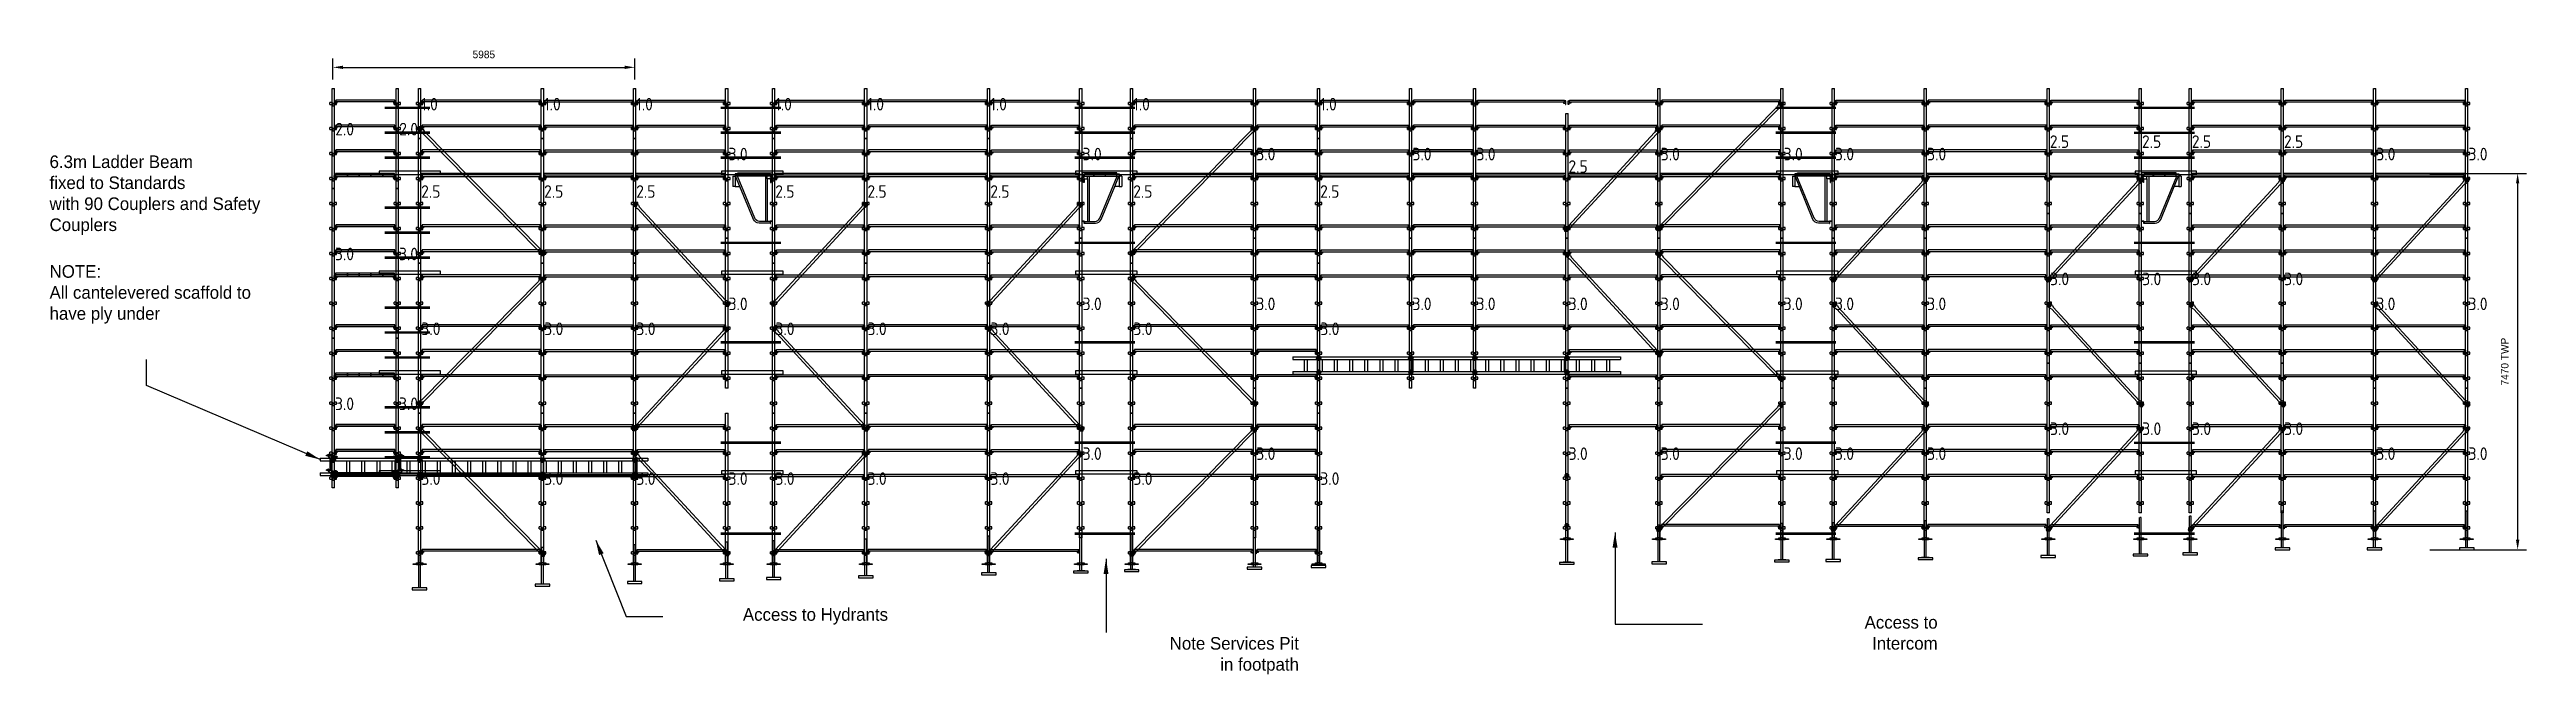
# Model space of a CAD drawing. Header units: millimetres. Extents: x 4425 to 53563, y -49808 to 18666.
# Drawn here: x 4425 to 53563, y -49808 to -37408 of the extents above.
import ezdxf
from ezdxf.enums import TextEntityAlignment as Align

# ---------------------------------------------------------------- set-up
doc = ezdxf.new("R2010")
doc.units = ezdxf.units.MM
doc.linetypes.add('KwikScaf_DASHED', pattern=[3.75, 2.5, -1.25])
doc.layers.add('KwikScaf Sections', color=7, linetype='Continuous')
doc.styles.add('KwikScaf ISO', font='isocp.shx')
doc.dimstyles.new('Scale 100 ISO-30', dxfattribs={"dimscale": 100, "dimtxt": 2.96, "dimasz": 3, "dimexe": 1.75, "dimexo": 1.8, "dimgap": 1.8, "dimtad": 1, "dimdec": 0, "dimdsep": 46, "dimtxsty": 'Standard', "dimcen": 0, "dimaunit": 1, "dimazin": 0, "dimtfac": 1, "dimtdec": 0, "dimtmove": 1, "dimatfit": 3, "dimfxl": 1, "dimtolj": 1, "dimtzin": 0, "dimarcsym": 0})

msp = doc.modelspace()

# ---------------------------------------------------------------- texts
at = {"char_height": 250, "width": 4552.193}
for s, insert, attachment_point in [('6.3m Ladder Beam\\Pfixed to Standards\\Pwith 90 Couplers and Safety Couplers', (4425.3, -39509.3), 1), ('NOTE:\\PAll cantelevered scaffold to have ply under', (4425.3, -41686.4), 1), ('Access to Hydrants', (21059.5, -48492.1), 3), ('Note Services Pit\\Pin footpath', (29210.9, -49065.4), 3), ('Access to\\PIntercom', (41881.9, -48647.8), 3)]:
    msp.add_mtext(s, dxfattribs=dict(at, insert=insert, attachment_point=attachment_point))

# ---------------------------------------------------------------- blocks, each defined once
blk = doc.blocks.new('2.4m Ledger')
at = {"color": 3, "extrusion": (0, 1, -1.83691e-16)}
for p, q in [((0, -75), (0, 0)), ((0, 0), (20, 0)), ((20, 0), (17, -25)), ((2365, 13), (25, 13)), ((25, 13), (25, -20)), ((2365, -20), (2365, 13)), ((2370, 0), (2373, -25)), ((2390, 0), (2370, 0)), ((2390, -75), (2390, 0)), ((10, -75), (0, -75)), ((13, -50), (10, -75)), ((50, -50), (13, -50)), ((17, -25), (25, -25)), ((25, -20), (25, -25)), ((2365, -25), (25, -25)), ((50, -25), (50, -50)), ((2340, -25), (2340, -50)), ((2340, -50), (2377, -50)), ((2365, -25), (2365, -20)), ((2373, -25), (2365, -25)), ((2377, -50), (2380, -75)), ((2380, -75), (2390, -75))]:
    blk.add_line(p, q, dxfattribs=at)
blk = doc.blocks.new('Soleboard')
at = {"color": 200}
blk.add_lwpolyline([(63654, 7790), (63944, 7790), (63944, 7828), (63654, 7828)], close=True, dxfattribs=at)
blk = doc.blocks.new('Knuckle')
at = {"color": 190}
for points in [[(-127.5, 20), (-38.25, 20), (-38.25, 5), (-127.5, 5)], [(38.25, 20), (127.5, 20), (127.5, 5), (38.25, 5)]]:
    blk.add_lwpolyline(points, close=True, dxfattribs=at)
for points in [[(-63.75, 20), (-63.75, 40), (63.75, 40), (63.75, 20)], [(63.75, 5), (63.75, 0), (-63.75, 0), (-63.75, 5)]]:
    blk.add_lwpolyline(points, dxfattribs=at)
blk = doc.blocks.new('*U44')
at = {"color": 190, "linetype": 'KwikScaf_DASHED', "ltscale": 0.7, "extrusion": (2.44923e-16, 1, 2.30446e-16)}
for p, q in [((0, 766), (-18, 766)), ((18, 766), (0, 766))]:
    blk.add_line(p, q, dxfattribs=at)
at = {"color": 190, "ltscale": 0.7, "extrusion": (2.44923e-16, 1, 2.30446e-16)}
for p, q in [((-18, 46), (-18, 766)), ((18, 46), (18, 766))]:
    blk.add_line(p, q, dxfattribs=at)
at = {"color": 190}
blk.add_lwpolyline([(-76, 46), (76, 46), (76, 38), (-76, 38)], close=True, dxfattribs=at)
for name, p in [('Knuckle', (0, 494)), ('Soleboard', (-63799, -7790))]:
    blk.add_blockref(name, p)
blk = doc.blocks.new('3.0m Standard')
at = {"color": 180, "extrusion": (-1, 6.12323e-17, 0)}
for p, q in [((0, 2972), (48, 2972)), ((0, 2692), (0, 2972)), ((48, 2692), (48, 2972)), ((-36, 2692), (-40, 2692)), ((-40, 2652), (-40, 2692)), ((-40, 2652), (-36, 2652)), ((2, 2692), (-36, 2692)), ((-36, 2652), (2, 2652)), ((0, 2197), (0, 2652)), ((2, 2652), (2, 2692)), ((6, 2692), (2, 2692)), ((2, 2652), (6, 2652)), ((6, 2692), (6, 2652)), ((18, 2667), (8, 2667)), ((8, 2627), (8, 2667)), ((8, 2627), (18, 2627)), ((30, 2667), (18, 2667)), ((18, 2627), (30, 2627)), ((40, 2667), (30, 2667)), ((30, 2627), (40, 2627)), ((40, 2627), (40, 2667)), ((42, 2652), (42, 2692)), ((46, 2692), (42, 2692)), ((42, 2652), (46, 2652)), ((84, 2692), (46, 2692)), ((46, 2652), (46, 2692)), ((46, 2652), (84, 2652)), ((48, 2197), (48, 2652)), ((88, 2692), (84, 2692)), ((84, 2652), (88, 2652)), ((88, 2652), (88, 2692)), ((-36, 2197), (-40, 2197)), ((-40, 2157), (-40, 2197)), ((-40, 2157), (-36, 2157)), ((2, 2197), (-36, 2197)), ((-36, 2157), (2, 2157)), ((0, 1702), (0, 2157)), ((2, 2157), (2, 2197)), ((6, 2197), (2, 2197)), ((2, 2157), (6, 2157)), ((6, 2197), (6, 2157)), ((8, 2132), (8, 2172)), ((18, 2172), (8, 2172)), ((8, 2132), (18, 2132)), ((30, 2172), (18, 2172)), ((18, 2132), (30, 2132)), ((40, 2172), (30, 2172)), ((30, 2132), (40, 2132)), ((40, 2132), (40, 2172)), ((42, 2157), (42, 2197)), ((46, 2197), (42, 2197)), ((42, 2157), (46, 2157)), ((84, 2197), (46, 2197)), ((46, 2157), (46, 2197)), ((46, 2157), (84, 2157)), ((48, 1702), (48, 2157)), ((88, 2197), (84, 2197)), ((84, 2157), (88, 2157)), ((88, 2157), (88, 2197)), ((-36, 1702), (-40, 1702)), ((-40, 1662), (-40, 1702)), ((-40, 1662), (-36, 1662)), ((2, 1702), (-36, 1702)), ((-36, 1662), (2, 1662)), ((0, 1207), (0, 1662)), ((2, 1662), (2, 1702)), ((6, 1702), (2, 1702)), ((2, 1662), (6, 1662)), ((6, 1702), (6, 1662)), ((8, 1637), (8, 1677)), ((18, 1677), (8, 1677)), ((8, 1637), (18, 1637)), ((30, 1677), (18, 1677)), ((18, 1637), (30, 1637)), ((40, 1677), (30, 1677)), ((30, 1637), (40, 1637)), ((40, 1637), (40, 1677)), ((42, 1662), (42, 1702)), ((46, 1702), (42, 1702)), ((42, 1662), (46, 1662)), ((84, 1702), (46, 1702)), ((46, 1662), (46, 1702)), ((46, 1662), (84, 1662)), ((48, 1207), (48, 1662)), ((88, 1702), (84, 1702)), ((84, 1662), (88, 1662)), ((88, 1662), (88, 1702)), ((-36, 1207), (-40, 1207)), ((-40, 1167), (-40, 1207)), ((-40, 1167), (-36, 1167)), ((2, 1207), (-36, 1207)), ((-36, 1167), (2, 1167)), ((0, 712), (0, 1167)), ((2, 1167), (2, 1207)), ((6, 1207), (2, 1207)), ((2, 1167), (6, 1167)), ((6, 1207), (6, 1167)), ((8, 1142), (8, 1182)), ((18, 1182), (8, 1182)), ((8, 1142), (18, 1142)), ((30, 1182), (18, 1182)), ((18, 1142), (30, 1142)), ((40, 1182), (30, 1182)), ((30, 1142), (40, 1142)), ((40, 1142), (40, 1182)), ((42, 1167), (42, 1207)), ((46, 1207), (42, 1207)), ((42, 1167), (46, 1167)), ((84, 1207), (46, 1207)), ((46, 1167), (46, 1207)), ((46, 1167), (84, 1167)), ((48, 712), (48, 1167)), ((88, 1207), (84, 1207)), ((84, 1167), (88, 1167)), ((88, 1167), (88, 1207)), ((-36, 712), (-40, 712)), ((-40, 672), (-40, 712)), ((-40, 672), (-36, 672)), ((2, 712), (-36, 712)), ((-36, 672), (2, 672)), ((0, 217), (0, 672)), ((2, 672), (2, 712)), ((6, 712), (2, 712)), ((2, 672), (6, 672)), ((6, 712), (6, 672)), ((18, 687), (8, 687)), ((8, 647), (8, 687)), ((8, 647), (18, 647)), ((30, 687), (18, 687)), ((18, 647), (30, 647)), ((40, 687), (30, 687)), ((30, 647), (40, 647)), ((40, 647), (40, 687)), ((42, 672), (42, 712)), ((46, 712), (42, 712)), ((42, 672), (46, 672)), ((84, 712), (46, 712)), ((46, 672), (46, 712)), ((46, 672), (84, 672)), ((48, 217), (48, 672)), ((88, 712), (84, 712)), ((84, 672), (88, 672)), ((88, 672), (88, 712)), ((-36, 217), (-40, 217)), ((-40, 177), (-40, 217)), ((-40, 177), (-36, 177)), ((2, 217), (-36, 217)), ((-36, 177), (2, 177)), ((0, 0), (0, 177)), ((48, 0), (0, 0)), ((2, 177), (2, 217)), ((6, 217), (2, 217)), ((2, 177), (6, 177)), ((6, 217), (6, 177)), ((8, 152), (8, 192)), ((18, 192), (8, 192)), ((8, 152), (18, 152)), ((30, 192), (18, 192)), ((18, 152), (30, 152)), ((40, 192), (30, 192)), ((30, 152), (40, 152)), ((40, 152), (40, 192)), ((42, 177), (42, 217)), ((46, 217), (42, 217)), ((42, 177), (46, 177)), ((84, 217), (46, 217)), ((46, 177), (46, 217)), ((46, 177), (84, 177)), ((48, 0), (48, 177)), ((88, 217), (84, 217)), ((84, 177), (88, 177)), ((88, 177), (88, 217))]:
    blk.add_line(p, q, dxfattribs=at)
blk = doc.blocks.new('3.0m Standard with Text')
blk.add_blockref('3.0m Standard', (0, 0))
at = {"color": 7, "style": 'KwikScaf ISO'}
blk.add_text('  3.0  ', height=250, dxfattribs=at).set_placement((723, 1671), align=Align.MIDDLE_RIGHT)
blk = doc.blocks.new('*U43')
at = {"color": 190, "linetype": 'KwikScaf_DASHED', "ltscale": 0.7, "extrusion": (2.44923e-16, 1, 2.30446e-16)}
for p, q in [((0, 766), (-18, 766)), ((18, 766), (0, 766))]:
    blk.add_line(p, q, dxfattribs=at)
at = {"color": 190, "ltscale": 0.7, "extrusion": (2.44923e-16, 1, 2.30446e-16)}
for p, q in [((-18, 46), (-18, 766)), ((18, 46), (18, 766))]:
    blk.add_line(p, q, dxfattribs=at)
at = {"color": 190}
blk.add_lwpolyline([(-76, 46), (76, 46), (76, 38), (-76, 38)], close=True, dxfattribs=at)
for name, p in [('Soleboard', (-63799, -7790)), ('Knuckle', (0, 422))]:
    blk.add_blockref(name, p)
blk = doc.blocks.new('*U42')
at = {"color": 190, "linetype": 'KwikScaf_DASHED', "ltscale": 0.7, "extrusion": (2.44923e-16, 1, 2.30446e-16)}
for p, q in [((0, 766), (-18, 766)), ((18, 766), (0, 766))]:
    blk.add_line(p, q, dxfattribs=at)
at = {"color": 190, "ltscale": 0.7, "extrusion": (2.44923e-16, 1, 2.30446e-16)}
for p, q in [((-18, 46), (-18, 766)), ((18, 46), (18, 766))]:
    blk.add_line(p, q, dxfattribs=at)
at = {"color": 190}
blk.add_lwpolyline([(-76, 46), (76, 46), (76, 38), (-76, 38)], close=True, dxfattribs=at)
for name, p in [('Soleboard', (-63799, -7790)), ('Knuckle', (0, 370))]:
    blk.add_blockref(name, p)
blk = doc.blocks.new('1.8m Ledger')
at = {"color": 3, "extrusion": (0, 1, -1.83691e-16)}
for p, q in [((0, -75), (0, 0)), ((0, 0), (20, 0)), ((20, 0), (17, -25)), ((25, 13), (1755, 13)), ((25, -20), (25, 13)), ((1755, -20), (1755, 13)), ((1760, 0), (1763, -25)), ((1780, 0), (1760, 0)), ((1780, -75), (1780, 0)), ((10, -75), (0, -75)), ((13, -50), (10, -75)), ((50, -50), (13, -50)), ((17, -25), (25, -25)), ((25, -25), (25, -20)), ((25, -25), (1755, -25)), ((50, -25), (50, -50)), ((1730, -25), (1730, -50)), ((1730, -50), (1767, -50)), ((1755, -25), (1755, -20)), ((1763, -25), (1755, -25)), ((1767, -50), (1770, -75)), ((1770, -75), (1780, -75))]:
    blk.add_line(p, q, dxfattribs=at)
blk = doc.blocks.new('*U41')
at = {"color": 190, "linetype": 'KwikScaf_DASHED', "ltscale": 0.7, "extrusion": (2.44923e-16, 1, 2.30446e-16)}
for p, q in [((0, 766), (-18, 766)), ((18, 766), (0, 766))]:
    blk.add_line(p, q, dxfattribs=at)
at = {"color": 190, "ltscale": 0.7, "extrusion": (2.44923e-16, 1, 2.30446e-16)}
for p, q in [((-18, 46), (-18, 766)), ((18, 46), (18, 766))]:
    blk.add_line(p, q, dxfattribs=at)
at = {"color": 190}
blk.add_lwpolyline([(-76, 46), (76, 46), (76, 38), (-76, 38)], close=True, dxfattribs=at)
for name, p in [('Soleboard', (-63799, -7790)), ('Knuckle', (0, 315))]:
    blk.add_blockref(name, p)
blk = doc.blocks.new('*U40')
at = {"color": 190, "linetype": 'KwikScaf_DASHED', "ltscale": 0.7, "extrusion": (2.44923e-16, 1, 2.30446e-16)}
for p, q in [((0, 766), (-18, 766)), ((18, 766), (0, 766))]:
    blk.add_line(p, q, dxfattribs=at)
at = {"color": 190, "ltscale": 0.7, "extrusion": (2.44923e-16, 1, 2.30446e-16)}
for p, q in [((-18, 46), (-18, 766)), ((18, 46), (18, 766))]:
    blk.add_line(p, q, dxfattribs=at)
at = {"color": 190}
blk.add_lwpolyline([(-76, 46), (76, 46), (76, 38), (-76, 38)], close=True, dxfattribs=at)
for name, p in [('Soleboard', (-63799, -7790)), ('Knuckle', (0, 292))]:
    blk.add_blockref(name, p)
blk = doc.blocks.new('*U39')
at = {"color": 190, "linetype": 'KwikScaf_DASHED', "ltscale": 0.7, "extrusion": (2.44923e-16, 1, 2.30446e-16)}
for p, q in [((0, 766), (-18, 766)), ((18, 766), (0, 766))]:
    blk.add_line(p, q, dxfattribs=at)
at = {"color": 190, "ltscale": 0.7, "extrusion": (2.44923e-16, 1, 2.30446e-16)}
for p, q in [((-18, 46), (-18, 766)), ((18, 46), (18, 766))]:
    blk.add_line(p, q, dxfattribs=at)
at = {"color": 190}
blk.add_lwpolyline([(-76, 46), (76, 46), (76, 38), (-76, 38)], close=True, dxfattribs=at)
for name, p in [('Soleboard', (-63799, -7790)), ('Knuckle', (0, 255))]:
    blk.add_blockref(name, p)
blk = doc.blocks.new('*U25')
at = {"color": 190, "linetype": 'KwikScaf_DASHED', "ltscale": 0.7, "extrusion": (2.44923e-16, 1, 2.30446e-16)}
for p, q in [((0, 766), (-18, 766)), ((18, 766), (0, 766))]:
    blk.add_line(p, q, dxfattribs=at)
at = {"color": 190, "ltscale": 0.7, "extrusion": (2.44923e-16, 1, 2.30446e-16)}
for p, q in [((-18, 46), (-18, 766)), ((18, 46), (18, 766))]:
    blk.add_line(p, q, dxfattribs=at)
at = {"color": 190}
blk.add_lwpolyline([(-76, 46), (76, 46), (76, 38), (-76, 38)], close=True, dxfattribs=at)
for name, p in [('Soleboard', (-63799, -7790)), ('Knuckle', (0, 198))]:
    blk.add_blockref(name, p)
blk = doc.blocks.new('*U38')
at = {"color": 190, "linetype": 'KwikScaf_DASHED', "ltscale": 0.7, "extrusion": (2.44923e-16, 1, 2.30446e-16)}
for p, q in [((0, 766), (-18, 766)), ((18, 766), (0, 766))]:
    blk.add_line(p, q, dxfattribs=at)
at = {"color": 190, "ltscale": 0.7, "extrusion": (2.44923e-16, 1, 2.30446e-16)}
for p, q in [((-18, 46), (-18, 766)), ((18, 46), (18, 766))]:
    blk.add_line(p, q, dxfattribs=at)
at = {"color": 190}
blk.add_lwpolyline([(-76, 46), (76, 46), (76, 38), (-76, 38)], close=True, dxfattribs=at)
for name, p in [('Soleboard', (-63799, -7790)), ('Knuckle', (0, 160))]:
    blk.add_blockref(name, p)
blk = doc.blocks.new('*U37')
at = {"color": 190, "linetype": 'KwikScaf_DASHED', "ltscale": 0.7, "extrusion": (2.44923e-16, 1, 2.30446e-16)}
for p, q in [((0, 766), (-18, 766)), ((18, 766), (0, 766))]:
    blk.add_line(p, q, dxfattribs=at)
at = {"color": 190, "ltscale": 0.7, "extrusion": (2.44923e-16, 1, 2.30446e-16)}
for p, q in [((-18, 46), (-18, 766)), ((18, 46), (18, 766))]:
    blk.add_line(p, q, dxfattribs=at)
at = {"color": 190}
blk.add_lwpolyline([(-76, 46), (76, 46), (76, 38), (-76, 38)], close=True, dxfattribs=at)
for name, p in [('Soleboard', (-63799, -7790)), ('Knuckle', (0, 135))]:
    blk.add_blockref(name, p)
blk = doc.blocks.new('*U36')
at = {"color": 190, "linetype": 'KwikScaf_DASHED', "ltscale": 0.7, "extrusion": (2.44923e-16, 1, 2.30446e-16)}
for p, q in [((0, 766), (-18, 766)), ((18, 766), (0, 766))]:
    blk.add_line(p, q, dxfattribs=at)
at = {"color": 190, "ltscale": 0.7, "extrusion": (2.44923e-16, 1, 2.30446e-16)}
for p, q in [((-18, 46), (-18, 766)), ((18, 46), (18, 766))]:
    blk.add_line(p, q, dxfattribs=at)
at = {"color": 190}
blk.add_lwpolyline([(-76, 46), (76, 46), (76, 38), (-76, 38)], close=True, dxfattribs=at)
for name, p in [('Soleboard', (-63799, -7790)), ('Knuckle', (0, 87))]:
    blk.add_blockref(name, p)
blk = doc.blocks.new('1.2m Transom')
at = {"color": 2, "extrusion": (0, 1, -1.83691e-16)}
for p, q in [((64253, 14659), (64273, 14659)), ((64253, 14584), (64253, 14659)), ((64263, 14584), (64253, 14584)), ((64267, 14609), (64263, 14584)), ((64303, 14609), (64267, 14609)), ((64273, 14659), (64270, 14634)), ((64270, 14634), (64278, 14634)), ((65450, 14672), (64278, 14672)), ((64278, 14672), (64278, 14639)), ((65450, 14639), (64278, 14639)), ((64278, 14639), (64278, 14634)), ((65450, 14634), (64278, 14634)), ((64303, 14634), (64303, 14609)), ((65425, 14634), (65425, 14609)), ((65425, 14609), (65462, 14609)), ((65450, 14639), (65450, 14672)), ((65450, 14634), (65450, 14639)), ((65459, 14634), (65450, 14634)), ((65455, 14659), (65459, 14634)), ((65475, 14659), (65455, 14659)), ((65462, 14609), (65465, 14584)), ((65465, 14584), (65475, 14584)), ((65475, 14584), (65475, 14659))]:
    blk.add_line(p, q, dxfattribs=at)
blk = doc.blocks.new('*U35')
at = {"color": 190, "linetype": 'KwikScaf_DASHED', "ltscale": 0.7, "extrusion": (2.44923e-16, 1, 2.30446e-16)}
for p, q in [((0, 766), (-18, 766)), ((18, 766), (0, 766))]:
    blk.add_line(p, q, dxfattribs=at)
at = {"color": 190, "ltscale": 0.7, "extrusion": (2.44923e-16, 1, 2.30446e-16)}
for p, q in [((-18, 46), (-18, 766)), ((18, 46), (18, 766))]:
    blk.add_line(p, q, dxfattribs=at)
at = {"color": 190}
blk.add_lwpolyline([(-76, 46), (76, 46), (76, 38), (-76, 38)], close=True, dxfattribs=at)
for name, p in [('Soleboard', (-63799, -7790)), ('Knuckle', (0, 50))]:
    blk.add_blockref(name, p)
blk = doc.blocks.new('*U52')
at = {"color": 190, "linetype": 'KwikScaf_DASHED', "ltscale": 0.7, "extrusion": (2.44923e-16, 1, 2.30446e-16)}
for p, q in [((0, 766), (-18, 766)), ((18, 766), (0, 766))]:
    blk.add_line(p, q, dxfattribs=at)
at = {"color": 190, "ltscale": 0.7, "extrusion": (2.44923e-16, 1, 2.30446e-16)}
for p, q in [((-18, 46), (-18, 766)), ((18, 46), (18, 766))]:
    blk.add_line(p, q, dxfattribs=at)
at = {"color": 190}
blk.add_lwpolyline([(-76, 46), (76, 46), (76, 38), (-76, 38)], close=True, dxfattribs=at)
for name, p in [('Knuckle', (0, 484)), ('Soleboard', (-63799, -7790))]:
    blk.add_blockref(name, p)
blk = doc.blocks.new('*U51')
at = {"color": 190, "linetype": 'KwikScaf_DASHED', "ltscale": 0.7, "extrusion": (2.44923e-16, 1, 2.30446e-16)}
for p, q in [((0, 766), (-18, 766)), ((18, 766), (0, 766))]:
    blk.add_line(p, q, dxfattribs=at)
at = {"color": 190, "ltscale": 0.7, "extrusion": (2.44923e-16, 1, 2.30446e-16)}
for p, q in [((-18, 46), (-18, 766)), ((18, 46), (18, 766))]:
    blk.add_line(p, q, dxfattribs=at)
at = {"color": 190}
blk.add_lwpolyline([(-76, 46), (76, 46), (76, 38), (-76, 38)], close=True, dxfattribs=at)
for name, p in [('Knuckle', (0, 474)), ('Soleboard', (-63799, -7790))]:
    blk.add_blockref(name, p)
blk = doc.blocks.new('*U50')
at = {"color": 190, "linetype": 'KwikScaf_DASHED', "ltscale": 0.7, "extrusion": (2.44923e-16, 1, 2.30446e-16)}
for p, q in [((0, 766), (-18, 766)), ((18, 766), (0, 766))]:
    blk.add_line(p, q, dxfattribs=at)
at = {"color": 190, "ltscale": 0.7, "extrusion": (2.44923e-16, 1, 2.30446e-16)}
for p, q in [((-18, 46), (-18, 766)), ((18, 46), (18, 766))]:
    blk.add_line(p, q, dxfattribs=at)
at = {"color": 190}
blk.add_lwpolyline([(-76, 46), (76, 46), (76, 38), (-76, 38)], close=True, dxfattribs=at)
for name, p in [('Soleboard', (-63799, -7790)), ('Knuckle', (0, 438))]:
    blk.add_blockref(name, p)
blk = doc.blocks.new('*U49')
at = {"color": 190, "linetype": 'KwikScaf_DASHED', "ltscale": 0.7, "extrusion": (2.44923e-16, 1, 2.30446e-16)}
for p, q in [((0, 766), (-18, 766)), ((18, 766), (0, 766))]:
    blk.add_line(p, q, dxfattribs=at)
at = {"color": 190, "ltscale": 0.7, "extrusion": (2.44923e-16, 1, 2.30446e-16)}
for p, q in [((-18, 46), (-18, 766)), ((18, 46), (18, 766))]:
    blk.add_line(p, q, dxfattribs=at)
at = {"color": 190}
blk.add_lwpolyline([(-76, 46), (76, 46), (76, 38), (-76, 38)], close=True, dxfattribs=at)
for name, p in [('Soleboard', (-63799, -7790)), ('Knuckle', (0, 426))]:
    blk.add_blockref(name, p)
blk = doc.blocks.new('*U48')
at = {"color": 190, "linetype": 'KwikScaf_DASHED', "ltscale": 0.7, "extrusion": (2.44923e-16, 1, 2.30446e-16)}
for p, q in [((0, 766), (-18, 766)), ((18, 766), (0, 766))]:
    blk.add_line(p, q, dxfattribs=at)
at = {"color": 190, "ltscale": 0.7, "extrusion": (2.44923e-16, 1, 2.30446e-16)}
for p, q in [((-18, 46), (-18, 766)), ((18, 46), (18, 766))]:
    blk.add_line(p, q, dxfattribs=at)
at = {"color": 190}
blk.add_lwpolyline([(-76, 46), (76, 46), (76, 38), (-76, 38)], close=True, dxfattribs=at)
for name, p in [('Soleboard', (-63799, -7790)), ('Knuckle', (0, 391))]:
    blk.add_blockref(name, p)
blk = doc.blocks.new('*U47')
at = {"color": 190, "linetype": 'KwikScaf_DASHED', "ltscale": 0.7, "extrusion": (2.44923e-16, 1, 2.30446e-16)}
for p, q in [((0, 766), (-18, 766)), ((18, 766), (0, 766))]:
    blk.add_line(p, q, dxfattribs=at)
at = {"color": 190, "ltscale": 0.7, "extrusion": (2.44923e-16, 1, 2.30446e-16)}
for p, q in [((-18, 46), (-18, 766)), ((18, 46), (18, 766))]:
    blk.add_line(p, q, dxfattribs=at)
at = {"color": 190}
blk.add_lwpolyline([(-76, 46), (76, 46), (76, 38), (-76, 38)], close=True, dxfattribs=at)
for name, p in [('Soleboard', (-63799, -7790)), ('Knuckle', (0, 348))]:
    blk.add_blockref(name, p)
blk = doc.blocks.new('*U46')
at = {"color": 190, "linetype": 'KwikScaf_DASHED', "ltscale": 0.7, "extrusion": (2.44923e-16, 1, 2.30446e-16)}
for p, q in [((0, 766), (-18, 766)), ((18, 766), (0, 766))]:
    blk.add_line(p, q, dxfattribs=at)
at = {"color": 190, "ltscale": 0.7, "extrusion": (2.44923e-16, 1, 2.30446e-16)}
for p, q in [((-18, 46), (-18, 766)), ((18, 46), (18, 766))]:
    blk.add_line(p, q, dxfattribs=at)
at = {"color": 190}
blk.add_lwpolyline([(-76, 46), (76, 46), (76, 38), (-76, 38)], close=True, dxfattribs=at)
for name, p in [('Soleboard', (-63799, -7790)), ('Knuckle', (0, 319))]:
    blk.add_blockref(name, p)
blk = doc.blocks.new('2D SBB 3 Board')
at = {"color": 0, "extrusion": (0, 1, 2e-16)}
for p, q in [((8, 1000), (38, 1000)), ((11, 973), (8, 1000)), ((38, 1000), (38, 973)), ((47, 1024), (738, 1024)), ((47, 978), (47, 1024)), ((738, 1024), (738, 978)), ((47, 973), (0, 973)), ((0, 973), (0, 925)), ((0, 925), (106, 925)), ((28, 850), (18, 925)), ((38, 850), (28, 850)), ((38, 925), (38, 850)), ((47, 978), (738, 978)), ((47, 973), (47, 978)), ((47, 973), (738, 973)), ((106, 925), (106, 973)), ((106, 925), (106, 76)), ((140, 973), (140, 76)), ((351, 139), (696, 973)), ((378, 117), (648, 770)), ((647, 770), (732, 973)), ((738, 770), (647, 770)), ((738, 978), (738, 973)), ((738, 973), (738, 770)), ((762, 973), (738, 973)), ((738, 770), (762, 770)), ((787, 973), (762, 973)), ((762, 770), (787, 770)), ((787, 973), (787, 770)), ((-4, 85), (47, 85)), ((-4, 80), (-4, 85)), ((42, 80), (-4, 80)), ((42, 34), (42, 80)), ((47, 34), (42, 34)), ((47, 85), (47, 34)), ((47, 76), (106, 76)), ((47, 43), (267, 43)), ((106, 76), (123, 76)), ((123, 76), (140, 76)), ((140, 76), (256, 76))]:
    blk.add_line(p, q, dxfattribs=at)
at = {"color": 0}
for radius, start, end in [(102, 270, 337.5), (136, 274.3082, 333.1918)]:
    blk.add_arc((256, 178), radius, start, end, dxfattribs=at)
blk = doc.blocks.new('3 Board Hop Up')
at = {"color": 20}
for points in [[(64352, 11245), (64582, 11245), (64582, 11309), (64352, 11309)], [(64586, 11245), (64816, 11245), (64816, 11309), (64586, 11309)], [(64808, 11245), (65038, 11245), (65038, 11309), (64808, 11309)]]:
    blk.add_lwpolyline(points, close=True, dxfattribs=at)
at = {"color": 210}
blk.add_blockref('2D SBB 3 Board', (64352, 10267), dxfattribs=at)
blk = doc.blocks.new('*U45')
at = {"color": 190, "linetype": 'KwikScaf_DASHED', "ltscale": 0.7, "extrusion": (2.44923e-16, 1, 2.30446e-16)}
for p, q in [((0, 766), (-18, 766)), ((18, 766), (0, 766))]:
    blk.add_line(p, q, dxfattribs=at)
at = {"color": 190, "ltscale": 0.7, "extrusion": (2.44923e-16, 1, 2.30446e-16)}
for p, q in [((-18, 46), (-18, 766)), ((18, 46), (18, 766))]:
    blk.add_line(p, q, dxfattribs=at)
at = {"color": 190}
blk.add_lwpolyline([(-76, 46), (76, 46), (76, 38), (-76, 38)], close=True, dxfattribs=at)
for name, p in [('Soleboard', (-63799, -7790)), ('Knuckle', (0, 296))]:
    blk.add_blockref(name, p)
blk = doc.blocks.new('2.5m Standard')
at = {"color": 180, "extrusion": (-1, 6.12323e-17, 0)}
for p, q in [((0, 2476), (48, 2476)), ((0, 2197), (0, 2476)), ((48, 2197), (48, 2476)), ((-36, 2197), (-40, 2197)), ((-40, 2157), (-40, 2197)), ((-40, 2157), (-36, 2157)), ((2, 2197), (-36, 2197)), ((-36, 2157), (2, 2157)), ((0, 1702), (0, 2157)), ((2, 2157), (2, 2197)), ((6, 2197), (2, 2197)), ((2, 2157), (6, 2157)), ((6, 2197), (6, 2157)), ((8, 2132), (8, 2172)), ((18, 2172), (8, 2172)), ((8, 2132), (18, 2132)), ((30, 2172), (18, 2172)), ((18, 2132), (30, 2132)), ((40, 2172), (30, 2172)), ((30, 2132), (40, 2132)), ((40, 2132), (40, 2172)), ((42, 2157), (42, 2197)), ((46, 2197), (42, 2197)), ((42, 2157), (46, 2157)), ((84, 2197), (46, 2197)), ((46, 2157), (46, 2197)), ((46, 2157), (84, 2157)), ((48, 1702), (48, 2157)), ((88, 2197), (84, 2197)), ((84, 2157), (88, 2157)), ((88, 2157), (88, 2197)), ((-36, 1702), (-40, 1702)), ((-40, 1662), (-40, 1702)), ((-40, 1662), (-36, 1662)), ((2, 1702), (-36, 1702)), ((-36, 1662), (2, 1662)), ((0, 1207), (0, 1662)), ((2, 1662), (2, 1702)), ((6, 1702), (2, 1702)), ((2, 1662), (6, 1662)), ((6, 1702), (6, 1662)), ((8, 1637), (8, 1677)), ((18, 1677), (8, 1677)), ((8, 1637), (18, 1637)), ((30, 1677), (18, 1677)), ((18, 1637), (30, 1637)), ((40, 1677), (30, 1677)), ((30, 1637), (40, 1637)), ((40, 1637), (40, 1677)), ((42, 1662), (42, 1702)), ((46, 1702), (42, 1702)), ((42, 1662), (46, 1662)), ((84, 1702), (46, 1702)), ((46, 1662), (46, 1702)), ((46, 1662), (84, 1662)), ((48, 1207), (48, 1662)), ((88, 1702), (84, 1702)), ((84, 1662), (88, 1662)), ((88, 1662), (88, 1702)), ((-36, 1207), (-40, 1207)), ((-40, 1167), (-40, 1207)), ((-40, 1167), (-36, 1167)), ((2, 1207), (-36, 1207)), ((-36, 1167), (2, 1167)), ((0, 712), (0, 1167)), ((2, 1167), (2, 1207)), ((6, 1207), (2, 1207)), ((2, 1167), (6, 1167)), ((6, 1207), (6, 1167)), ((18, 1182), (8, 1182)), ((8, 1142), (8, 1182)), ((8, 1142), (18, 1142)), ((30, 1182), (18, 1182)), ((18, 1142), (30, 1142)), ((40, 1182), (30, 1182)), ((30, 1142), (40, 1142)), ((40, 1142), (40, 1182)), ((42, 1167), (42, 1207)), ((46, 1207), (42, 1207)), ((42, 1167), (46, 1167)), ((84, 1207), (46, 1207)), ((46, 1167), (46, 1207)), ((46, 1167), (84, 1167)), ((48, 712), (48, 1167)), ((88, 1207), (84, 1207)), ((84, 1167), (88, 1167)), ((88, 1167), (88, 1207)), ((-36, 712), (-40, 712)), ((-40, 672), (-40, 712)), ((-40, 672), (-36, 672)), ((2, 712), (-36, 712)), ((-36, 672), (2, 672)), ((0, 217), (0, 672)), ((2, 672), (2, 712)), ((6, 712), (2, 712)), ((2, 672), (6, 672)), ((6, 712), (6, 672)), ((8, 647), (8, 687)), ((18, 687), (8, 687)), ((8, 647), (18, 647)), ((30, 687), (18, 687)), ((18, 647), (30, 647)), ((40, 687), (30, 687)), ((30, 647), (40, 647)), ((40, 647), (40, 687)), ((42, 672), (42, 712)), ((46, 712), (42, 712)), ((42, 672), (46, 672)), ((84, 712), (46, 712)), ((46, 672), (46, 712)), ((46, 672), (84, 672)), ((48, 217), (48, 672)), ((88, 712), (84, 712)), ((84, 672), (88, 672)), ((88, 672), (88, 712)), ((-36, 217), (-40, 217)), ((-40, 177), (-40, 217)), ((-40, 177), (-36, 177)), ((2, 217), (-36, 217)), ((-36, 177), (2, 177)), ((0, 0), (0, 177)), ((48, 0), (0, 0)), ((2, 177), (2, 217)), ((6, 217), (2, 217)), ((2, 177), (6, 177)), ((6, 217), (6, 177)), ((8, 152), (8, 192)), ((18, 192), (8, 192)), ((8, 152), (18, 152)), ((30, 192), (18, 192)), ((18, 152), (30, 152)), ((40, 192), (30, 192)), ((30, 152), (40, 152)), ((40, 152), (40, 192)), ((42, 177), (42, 217)), ((46, 217), (42, 217)), ((42, 177), (46, 177)), ((84, 217), (46, 217)), ((46, 177), (46, 217)), ((46, 177), (84, 177)), ((48, 0), (48, 177)), ((88, 217), (84, 217)), ((84, 177), (88, 177)), ((88, 177), (88, 217))]:
    blk.add_line(p, q, dxfattribs=at)
blk = doc.blocks.new('2.5m Standard with Text')
blk.add_blockref('2.5m Standard', (0, 0))
at = {"color": 7, "style": 'KwikScaf ISO'}
blk.add_text('  2.5  ', height=250, dxfattribs=at).set_placement((723, 1423), align=Align.MIDDLE_RIGHT)
blk = doc.blocks.new('1.0m Standard')
at = {"color": 180, "extrusion": (-1, 6.12323e-17, 0)}
for p, q in [((0, 712), (0, 990)), ((0, 990), (48, 990)), ((48, 712), (48, 990)), ((-36, 712), (-40, 712)), ((-40, 672), (-40, 712)), ((-40, 672), (-36, 672)), ((2, 712), (-36, 712)), ((-36, 672), (2, 672)), ((0, 217), (0, 672)), ((2, 672), (2, 712)), ((6, 712), (2, 712)), ((2, 672), (6, 672)), ((6, 712), (6, 672)), ((8, 647), (8, 687)), ((18, 687), (8, 687)), ((8, 647), (18, 647)), ((30, 687), (18, 687)), ((18, 647), (30, 647)), ((40, 687), (30, 687)), ((30, 647), (40, 647)), ((40, 647), (40, 687)), ((42, 672), (42, 712)), ((46, 712), (42, 712)), ((42, 672), (46, 672)), ((84, 712), (46, 712)), ((46, 672), (46, 712)), ((46, 672), (84, 672)), ((48, 217), (48, 672)), ((88, 712), (84, 712)), ((84, 672), (88, 672)), ((88, 672), (88, 712)), ((-40, 177), (-40, 217)), ((-36, 217), (-40, 217)), ((-40, 177), (-36, 177)), ((2, 217), (-36, 217)), ((-36, 177), (2, 177)), ((0, 0), (0, 177)), ((48, 0), (0, 0)), ((2, 177), (2, 217)), ((6, 217), (2, 217)), ((2, 177), (6, 177)), ((6, 217), (6, 177)), ((8, 152), (8, 192)), ((18, 192), (8, 192)), ((8, 152), (18, 152)), ((30, 192), (18, 192)), ((18, 152), (30, 152)), ((40, 192), (30, 192)), ((30, 152), (40, 152)), ((40, 152), (40, 192)), ((42, 177), (42, 217)), ((46, 217), (42, 217)), ((42, 177), (46, 177)), ((46, 177), (46, 217)), ((84, 217), (46, 217)), ((46, 177), (84, 177)), ((48, 0), (48, 177)), ((88, 217), (84, 217)), ((84, 177), (88, 177)), ((88, 177), (88, 217))]:
    blk.add_line(p, q, dxfattribs=at)
blk = doc.blocks.new('1.0m Standard with Text')
blk.add_blockref('1.0m Standard', (0, 0))
at = {"color": 7, "style": 'KwikScaf ISO'}
blk.add_text('  1.0  ', height=250, dxfattribs=at).set_placement((671, 680), align=Align.MIDDLE_RIGHT)
blk = doc.blocks.new('1.2m Steel Board')
at = {"color": 20}
blk.add_lwpolyline([(63583, 13182), (64805, 13182), (64805, 13246), (63583, 13246)], close=True, dxfattribs=at)
blk = doc.blocks.new('1.8 Steel Board')
at = {"color": 20}
blk.add_lwpolyline([(64971, 13182), (66752, 13182), (66752, 13246), (64971, 13246)], close=True, dxfattribs=at)
blk = doc.blocks.new('2.4m Steel Board')
at = {"color": 20}
blk.add_lwpolyline([(66987, 13182), (69378, 13182), (69378, 13246), (66987, 13246)], close=True, dxfattribs=at)
blk = doc.blocks.new('Section Steel Board')
at = {"color": 20}
blk.add_lwpolyline([(73816, 13182), (74050, 13182), (74050, 13246), (73816, 13246)], close=True, dxfattribs=at)
blk = doc.blocks.new('90 Deg Coupler 2')
for p, q in [((-29, 60), (24, 60)), ((-29, 60), (-26, 55)), ((-29, 54), (-29, 36)), ((-15, 48), (-29, 54)), ((-29, 36), (-15, 42)), ((-29, 30), (-26, 35)), ((-29, 30), (24, 30)), ((-28, 57), (27, 57)), ((-28, 32), (27, 32)), ((-14, 50), (-26, 55)), ((-14, 40), (-26, 35)), ((-21, 51), (-21, 53)), ((-21, 37), (-21, 39)), ((-15, 48), (-15, 42)), ((-14, 40), (-14, 50)), ((-3, 90), (35, 90)), ((-3, 90), (-3, 60)), ((0, 0), (0, 30)), ((0, 0), (32, 0)), ((51, 65), (24, 60)), ((51, 25), (24, 30)), ((27, 57), (50, 62)), ((27, 32), (50, 28)), ((36, 59), (32, 44)), ((32, 44), (36, 31)), ((32, 0), (32, 28)), ((35, 90), (35, 62)), ((50, 62), (59, 55)), ((50, 28), (59, 35)), ((61, 55), (57, 55)), ((61, 35), (57, 35))]:
    blk.add_line(p, q)
for points in [[(1, 70), (31, 70), (31, 85), (1, 85)], [(4, 72), (28, 72), (28, 82), (4, 82)], [(49, 32), (60, 39), (60, 51), (49, 57), (38, 51), (38, 39)]]:
    blk.add_lwpolyline(points, close=True)
for points in [[(51, 65), (59, 60), (61, 55)], [(51, 25), (59, 30), (61, 35)]]:
    blk.add_lwpolyline(points)
for radius in [12.5, 5]:
    blk.add_circle((49, 45), radius)
blk = doc.blocks.new('90 Degree Coupler Front')
blk.add_blockref('90 Deg Coupler 2', (0, 0))
blk = doc.blocks.new('6.5m Ladder Beam')
at = {"color": 6}
for p, q in [((0, 340), (0, 290)), ((0, 340), (6500, 340)), ((0, 290), (6500, 290)), ((0, 50), (0, 0)), ((0, 50), (6500, 50)), ((0, 0), (6500, 0)), ((220, 290), (220, 50)), ((280, 290), (280, 50)), ((520, 290), (520, 50)), ((580, 290), (580, 50)), ((820, 290), (820, 50)), ((880, 290), (880, 50)), ((1120, 290), (1120, 50)), ((1180, 290), (1180, 50)), ((1420, 290), (1420, 50)), ((1480, 290), (1480, 50)), ((1720, 290), (1720, 50)), ((1780, 290), (1780, 50)), ((2020, 290), (2020, 50)), ((2080, 290), (2080, 50)), ((2320, 290), (2320, 50)), ((2380, 290), (2380, 50)), ((2620, 290), (2620, 50)), ((2680, 290), (2680, 50)), ((2920, 290), (2920, 50)), ((2980, 290), (2980, 50)), ((3220, 290), (3220, 50)), ((3280, 290), (3280, 50)), ((3520, 290), (3520, 50)), ((3580, 290), (3580, 50)), ((3820, 290), (3820, 50)), ((3880, 290), (3880, 50)), ((4120, 290), (4120, 50)), ((4180, 290), (4180, 50)), ((4420, 290), (4420, 50)), ((4480, 290), (4480, 50)), ((4720, 290), (4720, 50)), ((4780, 290), (4780, 50)), ((5020, 290), (5020, 50)), ((5080, 290), (5080, 50)), ((5320, 290), (5320, 50)), ((5380, 290), (5380, 50)), ((5620, 290), (5620, 50)), ((5680, 290), (5680, 50)), ((5920, 290), (5920, 50)), ((5980, 290), (5980, 50)), ((6220, 290), (6220, 50)), ((6280, 290), (6280, 50)), ((6500, 340), (6500, 290)), ((6500, 50), (6500, 0))]:
    blk.add_line(p, q, dxfattribs=at)
blk = doc.blocks.new('Ladder Beam Section')
at = {"color": 6}
for p, q in [((15, 267), (15, 23)), ((35, 267), (35, 23))]:
    blk.add_line(p, q, dxfattribs=at)
for centre in [(25, 290), (25, 0)]:
    blk.add_circle(centre, 25, dxfattribs=at)
blk = doc.blocks.new('90 Deg Coupler')
h = blk.add_hatch()
h.set_pattern_fill('LINE', color=256, angle=30, style=0)
h.set_pattern_definition([(30, (-1483.059, -813.5773), (-1.5875, 2.7496307), [])])
h.paths.add_polyline_path([(31, 75), (21, 75), (22, 52), (32, 52)])
h.paths.add_polyline_path([(26, 4), (36, 5), (34, 24), (25, 20)])
h = blk.add_hatch()
h.set_pattern_fill('LINE', color=256, angle=5, style=0)
h.set_pattern_definition([(5, (1526.997, 8843.9646), (-0.2767195, 3.1629182), [])])
h.paths.add_polyline_path([(-5, -102), (5, -102), (5, -72), (-5, -72)])
h.paths.add_polyline_path([(-5, -137), (5, -137), (5, -122), (-5, -122)])
for p, q in [((-44, -25), (-29, 11)), ((-24, 0), (-32, 3)), ((15, 51), (40, 53)), ((16, 31), (15, 51)), ((16, 31), (20, 32)), ((43, 36), (17, 31)), ((46, 28), (18, 18)), ((21, 75), (31, 75)), ((22, 52), (21, 75)), ((27, -12), (25, 20)), ((26, 4), (36, 5)), ((32, 52), (31, 75)), ((37, -12), (34, 24)), ((41, 35), (40, 53)), ((46, 32), (43, 36)), ((46, 28), (46, 32)), ((46, 32), (46, 28)), ((46, 28), (46, 32)), ((-44, -32), (-44, -25)), ((-44, -32), (46, -32)), ((-30, -32), (-30, -27)), ((46, -32), (-30, -32)), ((-23, -82), (-23, -103)), ((-23, -82), (-10, -82)), ((-23, -103), (-10, -103)), ((22, -32), (-22, -32)), ((-22, -32), (-16, -57)), ((-10, -57), (-16, -57)), ((-13, -102), (12, -102)), ((-13, -122), (-13, -102)), ((-13, -122), (12, -122)), ((-10, -57), (-10, -47)), ((-10, -47), (10, -47)), ((-10, -82), (-10, -103)), ((-5, -47), (-5, -102)), ((-5, -72), (5, -72)), ((-5, -122), (-5, -137)), ((5, -137), (-5, -137)), ((5, -47), (5, -102)), ((5, -122), (5, -137)), ((10, -57), (10, -47)), ((10, -57), (16, -57)), ((22, -82), (10, -82)), ((10, -82), (10, -103)), ((22, -103), (10, -103)), ((12, -122), (12, -102)), ((22, -32), (16, -57)), ((41, -12), (21, -12)), ((22, -82), (22, -103)), ((46, -32), (41, -12))]:
    blk.add_line(p, q)
blk.add_lwpolyline([(17, 31), (-12, 30), (-20, 25), (-29, 11)])
for centre, radius in [((0, 0), 24.2), ((-33, -16), 5)]:
    blk.add_circle(centre, radius)
blk.add_arc((-38, -6), 22.6, 291.5177, 333.915)
blk = doc.blocks.new('90 Degree Coupler Side')
at = {"rotation": 90}
blk.add_blockref('90 Deg Coupler', (-32, 44), dxfattribs=at)
blk = doc.blocks.new('*D72')
at = {"color": 0, "lineweight": -2}
for p, q in [((10048, -38003), (10048, -37587)), ((10248, -37762), (15833, -37762)), ((16033, -38003), (16033, -37587))]:
    blk.add_line(p, q, dxfattribs=at)
at = {"color": 0}
for points in [[(10248, -37728), (10248, -37795), (10048, -37762)], [(15833, -37728), (15833, -37795), (16033, -37762)]]:
    blk.add_solid(points, dxfattribs=at)
at = {"layer": 'Defpoints', "color": 0}
for p in [(16033, -37762), (10048, -38183), (16033, -38183)]:
    blk.add_point(p, dxfattribs=at)
at = {"color": 0, "insert": (13041, -37507), "char_height": 150, "attachment_point": 5}
blk.add_mtext('\\A1;5985', dxfattribs=at)
blk = doc.blocks.new('*D86')
at = {"color": 0, "lineweight": -2}
for p, q in [((51644, -39865), (53563, -39865)), ((53388, -40065), (53388, -47136)), ((51644, -47336), (53563, -47336))]:
    blk.add_line(p, q, dxfattribs=at)
at = {"color": 0}
for points in [[(53355, -40065), (53421, -40065), (53388, -39865)], [(53355, -47136), (53421, -47136), (53388, -47336)]]:
    blk.add_solid(points, dxfattribs=at)
at = {"layer": 'Defpoints', "color": 0}
for p in [(51464, -39865), (51464, -47336), (53388, -47336)]:
    blk.add_point(p, dxfattribs=at)
at = {"color": 0, "insert": (53133, -43600), "char_height": 150, "attachment_point": 5, "rotation": 90}
blk.add_mtext('\\A1;7470 TWP', dxfattribs=at)
blk = doc.blocks.new('3.6m Brace')
at = {"color": 150}
for p, q in [((2374, 2461), (2358, 2428)), ((2374, 2461), (2423, 2511)), ((2414, 2495), (2414, 2502)), ((2414, 2495), (2424, 2495)), ((2423, 2511), (2447, 2515)), ((2424, 2495), (2424, 2500)), ((2425, 2411), (2474, 2460)), ((2448, 2505), (2428, 2505)), ((2447, 2515), (2478, 2484)), ((2452, 2495), (2452, 2500)), ((2462, 2495), (2452, 2495)), ((2462, 2495), (2462, 2502)), ((2474, 2460), (2478, 2484)), ((2358, 2428), (45, 80)), ((80, 47), (2393, 2395)), ((2425, 2411), (2393, 2395)), ((2466, 2445), (2410, 2445)), ((-36, 15), (-40, -10)), ((13, 64), (-36, 15)), ((-24, 20), (-24, 27)), ((-24, 20), (-14, 20)), ((-14, 20), (-14, 25)), ((10, 30), (-10, 30)), ((13, 64), (45, 80)), ((14, 20), (14, 25)), ((24, 20), (14, 20)), ((64, 14), (15, -36)), ((24, 20), (24, 27)), ((64, 14), (80, 47)), ((-9, -40), (-40, -10)), ((28, -30), (-28, -30)), ((15, -36), (-9, -40))]:
    blk.add_line(p, q, dxfattribs=at)
for points in [[(2466, 2439), (2410, 2439), (2410, 2511), (2466, 2511)], [(28, -36), (-28, -36), (-28, 36), (28, 36)]]:
    blk.add_lwpolyline(points, close=True, dxfattribs=at)
for centre, radius in [((2438, 2475), 11), ((2438, 2475), 10), ((0, 0), 11), ((0, 0), 10)]:
    blk.add_circle(centre, radius, dxfattribs=at)
for centre, radius, start, end in [((2403, 2495), 11.9, 358.6198, 54.5103), ((2423, 2502), 8.8, 90, 180), ((2428, 2500), 5, 90, 180), ((2448, 2500), 5, 0, 90), ((2453, 2502), 8.8, 0, 90), ((2473, 2495), 11.9, 125.4897, 181.3802), ((-35, 20), 11.9, 358.6198, 54.5103), ((-15, 27), 8.8, 90, 180), ((-10, 25), 5, 90, 180), ((10, 25), 5, 0, 90), ((15, 27), 8.8, 0, 90), ((35, 20), 11.9, 125.4897, 181.3802)]:
    blk.add_arc(centre, radius, start, end, dxfattribs=at)
blk = doc.blocks.new('2.7m Brace')
at = {"color": 150}
for p, q in [((1765, 1966), (1751, 1933)), ((1765, 1966), (1813, 2017)), ((1806, 2002), (1806, 2009)), ((1806, 2002), (1814, 2002)), ((1813, 2017), (1837, 2022)), ((1814, 2002), (1814, 2007)), ((1818, 1917), (1866, 1968)), ((1838, 2012), (1820, 2012)), ((1837, 2022), (1869, 1992)), ((1844, 2002), (1844, 2007)), ((1852, 2002), (1844, 2002)), ((1852, 2002), (1852, 2009)), ((1866, 1968), (1869, 1992)), ((1751, 1933), (43, 82)), ((78, 49), (1786, 1900)), ((1818, 1917), (1786, 1900)), ((1858, 1952), (1800, 1952)), ((-37, 13), (-40, -11)), ((11, 65), (-37, 13)), ((-24, 20), (-24, 27)), ((-24, 20), (-14, 20)), ((-14, 20), (-14, 25)), ((10, 30), (-10, 30)), ((11, 65), (43, 82)), ((14, 20), (14, 25)), ((24, 20), (14, 20)), ((64, 16), (16, -35)), ((24, 20), (24, 27)), ((64, 16), (78, 49)), ((-8, -41), (-40, -11)), ((28, -30), (-28, -30)), ((16, -35), (-8, -41))]:
    blk.add_line(p, q, dxfattribs=at)
for points in [[(1858, 1946), (1800, 1946), (1800, 2018), (1858, 2018)], [(28, -36), (-28, -36), (-28, 36), (28, 36)]]:
    blk.add_lwpolyline(points, close=True, dxfattribs=at)
for centre, radius in [((1829, 1982), 11), ((1829, 1982), 10), ((0, 0), 11), ((0, 0), 10)]:
    blk.add_circle(centre, radius, dxfattribs=at)
for centre, radius, start, end in [((1794, 2002), 11.9, 358.6198, 54.5103), ((1814, 2009), 8.8, 90, 180), ((1820, 2007), 5, 90, 180), ((1838, 2007), 5, 0, 90), ((1844, 2009), 8.8, 0, 90), ((1864, 2002), 11.9, 125.4897, 181.3802), ((-35, 20), 11.9, 358.6198, 54.5103), ((-15, 27), 8.8, 90, 180), ((-10, 25), 5, 90, 180), ((10, 25), 5, 0, 90), ((15, 27), 8.8, 0, 90), ((35, 20), 11.9, 125.4897, 181.3802)]:
    blk.add_arc(centre, radius, start, end, dxfattribs=at)
blk = doc.blocks.new('2.0m Standard')
at = {"color": 180, "extrusion": (-1, 6.12323e-17, 0)}
for p, q in [((0, 1981), (48, 1981)), ((0, 1702), (0, 1981)), ((48, 1702), (48, 1981)), ((-40, 1662), (-40, 1702)), ((-36, 1702), (-40, 1702)), ((-40, 1662), (-36, 1662)), ((2, 1702), (-36, 1702)), ((-36, 1662), (2, 1662)), ((0, 1207), (0, 1662)), ((2, 1662), (2, 1702)), ((6, 1702), (2, 1702)), ((2, 1662), (6, 1662)), ((6, 1702), (6, 1662)), ((8, 1637), (8, 1677)), ((18, 1677), (8, 1677)), ((8, 1637), (18, 1637)), ((30, 1677), (18, 1677)), ((18, 1637), (30, 1637)), ((40, 1677), (30, 1677)), ((30, 1637), (40, 1637)), ((40, 1637), (40, 1677)), ((42, 1662), (42, 1702)), ((46, 1702), (42, 1702)), ((42, 1662), (46, 1662)), ((46, 1662), (46, 1702)), ((84, 1702), (46, 1702)), ((46, 1662), (84, 1662)), ((48, 1207), (48, 1662)), ((88, 1702), (84, 1702)), ((84, 1662), (88, 1662)), ((88, 1662), (88, 1702)), ((-36, 1207), (-40, 1207)), ((-40, 1167), (-40, 1207)), ((-40, 1167), (-36, 1167)), ((2, 1207), (-36, 1207)), ((-36, 1167), (2, 1167)), ((0, 712), (0, 1167)), ((2, 1167), (2, 1207)), ((6, 1207), (2, 1207)), ((2, 1167), (6, 1167)), ((6, 1207), (6, 1167)), ((8, 1142), (8, 1182)), ((18, 1182), (8, 1182)), ((8, 1142), (18, 1142)), ((30, 1182), (18, 1182)), ((18, 1142), (30, 1142)), ((40, 1182), (30, 1182)), ((30, 1142), (40, 1142)), ((40, 1142), (40, 1182)), ((42, 1167), (42, 1207)), ((46, 1207), (42, 1207)), ((42, 1167), (46, 1167)), ((84, 1207), (46, 1207)), ((46, 1167), (46, 1207)), ((46, 1167), (84, 1167)), ((48, 712), (48, 1167)), ((88, 1207), (84, 1207)), ((84, 1167), (88, 1167)), ((88, 1167), (88, 1207)), ((-36, 712), (-40, 712)), ((-40, 672), (-40, 712)), ((-40, 672), (-36, 672)), ((2, 712), (-36, 712)), ((-36, 672), (2, 672)), ((0, 217), (0, 672)), ((2, 672), (2, 712)), ((6, 712), (2, 712)), ((2, 672), (6, 672)), ((6, 712), (6, 672)), ((8, 647), (8, 687)), ((18, 687), (8, 687)), ((8, 647), (18, 647)), ((30, 687), (18, 687)), ((18, 647), (30, 647)), ((40, 687), (30, 687)), ((30, 647), (40, 647)), ((40, 647), (40, 687)), ((42, 672), (42, 712)), ((46, 712), (42, 712)), ((42, 672), (46, 672)), ((84, 712), (46, 712)), ((46, 672), (46, 712)), ((46, 672), (84, 672)), ((48, 217), (48, 672)), ((88, 712), (84, 712)), ((84, 672), (88, 672)), ((88, 672), (88, 712)), ((-36, 217), (-40, 217)), ((-40, 177), (-40, 217)), ((-40, 177), (-36, 177)), ((2, 217), (-36, 217)), ((-36, 177), (2, 177)), ((0, 0), (0, 177)), ((48, 0), (0, 0)), ((2, 177), (2, 217)), ((6, 217), (2, 217)), ((2, 177), (6, 177)), ((6, 217), (6, 177)), ((8, 152), (8, 192)), ((18, 192), (8, 192)), ((8, 152), (18, 152)), ((30, 192), (18, 192)), ((18, 152), (30, 152)), ((40, 192), (30, 192)), ((30, 152), (40, 152)), ((40, 152), (40, 192)), ((42, 177), (42, 217)), ((46, 217), (42, 217)), ((42, 177), (46, 177)), ((84, 217), (46, 217)), ((46, 177), (46, 217)), ((46, 177), (84, 177)), ((48, 0), (48, 177)), ((88, 217), (84, 217)), ((84, 177), (88, 177)), ((88, 177), (88, 217))]:
    blk.add_line(p, q, dxfattribs=at)
blk = doc.blocks.new('2.0m Standard with Text')
blk.add_blockref('2.0m Standard', (0, 0))
at = {"color": 7, "style": 'KwikScaf ISO'}
blk.add_text('  2.0  ', height=250, dxfattribs=at).set_placement((723, 1176), align=Align.MIDDLE_RIGHT)

# ---------------------------------------------------------------- dimensions: what is measured, and where the dimension line sits
dim = msp.add_linear_dim(base=(16032.8, -37761.7), p1=(10048.2, -38182.5), p2=(16032.8, -38182.5), dimstyle='Scale 100 ISO-30', override={"dimtxt": 1.5, "dimasz": 2})
dim.commit()
dim.dimension.update_dxf_attribs({"geometry": '*D72', "text_midpoint": (13040.5, -37506.7)})
dim = msp.add_linear_dim(base=(53388, -47335.7), p1=(51463.7, -39865), p2=(51463.7, -47335.7), angle=90, text='7470 TWP', dimstyle='Scale 100 ISO-30', override={"dimtxt": 1.5, "dimasz": 2})
dim.commit()
dim.dimension.update_dxf_attribs({"geometry": '*D86', "text_midpoint": (53133, -43600.4)})

# ---------------------------------------------------------------- linework, layer by layer
msp.add_line((6345.9, -44072), (6345.9, -43558.8))
at = {"color": 4, "const_width": 50}
for points in [[(11075.2, -38564.2), (11975.2, -38564.2)], [(17736.5, -38564.2), (18936.5, -38564.2)], [(24760.5, -38564.2), (25960.5, -38564.2)], [(38668.1, -38564.2), (39868.1, -38564.2)], [(45780.3, -38565.2), (46980.3, -38565.2)], [(11075.2, -39059.2), (11975.2, -39059.2)], [(17736.5, -39059.2), (18936.5, -39059.2)], [(24760.5, -39059.2), (25960.5, -39059.2)], [(38668.1, -39059.2), (39868.1, -39059.2)], [(45780.3, -39060.2), (46980.3, -39060.2)], [(11075.2, -39554.2), (11975.2, -39554.2)], [(17736.5, -39554.2), (18936.5, -39554.2)], [(24760.5, -39554.2), (25960.5, -39554.2)], [(38668.1, -39554.2), (39868.1, -39554.2)], [(45780.3, -39555.2), (46980.3, -39555.2)], [(11075.2, -40546.2), (11975.2, -40546.2)], [(11075.2, -41041.2), (11975.2, -41041.2)], [(17736.5, -41242.9), (18936.5, -41242.9)], [(24760.5, -41242.9), (25960.5, -41242.9)], [(38668.1, -41242.9), (39868.1, -41242.9)], [(45780.3, -41243.9), (46980.3, -41243.9)], [(11075.2, -41536.2), (11975.2, -41536.2)], [(11075.2, -42528.2), (11975.2, -42528.2)], [(11075.2, -43023.2), (11975.2, -43023.2)], [(17736.5, -43218.4), (18936.5, -43218.4)], [(24760.5, -43218.4), (25960.5, -43218.4)], [(38668.1, -43218.4), (39868.1, -43218.4)], [(45780.3, -43219.4), (46980.3, -43219.4)], [(11075.2, -43518.2), (11975.2, -43518.2)], [(11075.2, -44508.2), (11975.2, -44508.2)], [(11075.2, -45003.2), (11975.2, -45003.2)], [(17736.5, -45209.4), (18936.5, -45209.4)], [(24760.5, -45209.4), (25960.5, -45209.4)], [(38668.1, -45209.4), (39868.1, -45209.4)], [(45780.3, -45210.4), (46980.3, -45210.4)], [(11075.2, -45498.2), (11975.2, -45498.2)], [(17736.5, -47013.4), (18936.5, -47013.4)], [(24760.5, -47013.4), (25960.5, -47013.4)], [(38668.1, -47013.4), (39868.1, -47013.4)], [(45780.3, -47014.4), (46980.3, -47014.4)]]:
    msp.add_lwpolyline(points, dxfattribs=at)
at = {"layer": 'KwikScaf Sections', "color": 40, "const_width": 50}
for points in [[(34501.9, -45861, 1), (34551.9, -45861, 1)], [(34501.9, -46851, 1), (34551.9, -46851, 1)]]:
    msp.add_lwpolyline(points, format="xyb", close=True, dxfattribs=at)

# ---------------------------------------------------------------- block references
for name, p in [('2.0m Standard with Text', (10028.7, -40163.5)), ('2.0m Standard with Text', (11298.7, -40163.5)), ('1.0m Standard with Text', (11742.8, -39172.5)), ('1.0m Standard with Text', (14180.8, -39172.5)), ('1.0m Standard with Text', (16008.8, -39172.5)), ('3.0m Standard with Text', (17836.8, -41153.5)), ('1.0m Standard with Text', (18766.8, -39172.5)), ('1.0m Standard with Text', (20594.8, -39172.5)), ('1.0m Standard with Text', (23032.8, -39172.5)), ('3.0m Standard with Text', (24860.8, -41153.5)), ('1.0m Standard with Text', (25868.5, -39172.5)), ('3.0m Standard with Text', (28306.5, -41153.5)), ('1.0m Standard with Text', (29576.5, -39172.5)), ('3.0m Standard with Text', (31404.5, -41153.5)), ('3.0m Standard with Text', (32674.5, -41153.5)), ('3.0m Standard with Text', (36330.5, -41153.5)), ('3.0m Standard with Text', (38768.5, -41153.5)), ('3.0m Standard with Text', (39786.7, -41153.5)), ('3.0m Standard with Text', (41614.7, -41153.5)), ('2.5m Standard with Text', (44052.7, -40658.5)), ('2.5m Standard with Text', (45880.7, -40658.5)), ('2.5m Standard with Text', (46869.7, -40658.5)), ('2.5m Standard with Text', (48697.7, -40658.5)), ('3.0m Standard with Text', (50525.7, -41153.5)), ('3.0m Standard with Text', (52353.7, -41153.5)), ('1.2m Transom', (-54176.5, -53082.9)), ('2.4m Ledger', (11795.3, -38424)), ('1.8m Ledger', (14233.3, -38424)), ('1.8m Ledger', (16061.3, -38424)), ('1.8m Ledger', (18819.3, -38424)), ('2.4m Ledger', (20647.3, -38424)), ('1.8m Ledger', (23085.3, -38424)), ('2.4m Ledger', (25920.9, -38424)), ('1.2m Transom', (-35894.2, -53082.9)), ('1.8m Ledger', (29628.9, -38424)), ('1.2m Transom', (-32796.2, -53082.9)), ('1.8m Ledger', (32726.9, -38424)), ('2.5m Standard with Text', (34502.5, -41153.5)), ('1.8m Ledger', (34554.4, -38424)), ('3.6m Brace', (36346, -40969.3)), ('2.4m Ledger', (36382.9, -38424)), ('1.8m Ledger', (39839.2, -38424)), ('2.4m Ledger', (41667.2, -38424)), ('1.8m Ledger', (44105.2, -38424)), ('1.8m Ledger', (46922.1, -38424)), ('1.8m Ledger', (48750.1, -38424)), ('1.8m Ledger', (50578.1, -38424)), ('1.2m Transom', (-54176.5, -53577.9)), ('2.5m Standard with Text', (11742.8, -41648.5)), ('2.4m Ledger', (11795.3, -38919)), ('2.5m Standard with Text', (14180.8, -41648.5)), ('1.8m Ledger', (14233.3, -38919)), ('2.5m Standard with Text', (16008.8, -41648.5)), ('1.8m Ledger', (16061.3, -38919)), ('2.5m Standard with Text', (18766.8, -41648.5)), ('1.8m Ledger', (18819.3, -38919)), ('2.5m Standard with Text', (20594.8, -41648.5)), ('2.4m Ledger', (20647.3, -38919)), ('2.5m Standard with Text', (23032.8, -41648.5)), ('1.8m Ledger', (23085.3, -38919)), ('2.5m Standard with Text', (25868.5, -41648.5)), ('3.6m Brace', (25893.2, -41454.8)), ('2.4m Ledger', (25920.9, -38919)), ('1.2m Transom', (-35894.2, -53577.9)), ('2.5m Standard with Text', (29576.5, -41648.5)), ('1.8m Ledger', (29628.9, -38919)), ('1.2m Transom', (-32796.2, -53577.9)), ('1.8m Ledger', (32726.9, -38919)), ('2.7m Brace', (34516.4, -40985.7)), ('1.8m Ledger', (34554.4, -38919)), ('2.4m Ledger', (36382.9, -38919)), ('1.8m Ledger', (39839.2, -38919)), ('2.4m Ledger', (41667.2, -38919)), ('1.8m Ledger', (44105.2, -38919)), ('1.8m Ledger', (46922.1, -38919)), ('1.8m Ledger', (48750.1, -38919)), ('1.8m Ledger', (50578.1, -38919)), ('1.2m Transom', (-54176.5, -54072.9)), ('2.4m Ledger', (11795.3, -39414)), ('1.8m Ledger', (14233.3, -39414)), ('1.8m Ledger', (16061.3, -39414)), ('1.8m Ledger', (18819.3, -39414)), ('2.4m Ledger', (20647.3, -39414)), ('1.8m Ledger', (23085.3, -39414)), ('2.4m Ledger', (25920.9, -39414)), ('1.2m Transom', (-35894.2, -54072.9)), ('1.8m Ledger', (29628.9, -39414)), ('1.2m Transom', (-32796.2, -54072.9)), ('1.8m Ledger', (32726.9, -39414)), ('1.8m Ledger', (34554.4, -39414)), ('2.4m Ledger', (36382.9, -39414)), ('1.8m Ledger', (39839.2, -39414)), ('2.4m Ledger', (41667.2, -39414)), ('1.8m Ledger', (44105.2, -39414)), ('1.8m Ledger', (46922.1, -39414)), ('1.8m Ledger', (48750.1, -39414)), ('1.8m Ledger', (50578.1, -39414)), ('3.0m Standard with Text', (10028.7, -43135.5)), ('1.2m Transom', (-54181, -54567.9)), ('Section Steel Board', (-63717.3, -53110.9)), ('Section Steel Board', (-63483.3, -53110.9)), ('Section Steel Board', (-63249.3, -53110.9)), ('Section Steel Board', (-63015.3, -53110.9)), ('1.2m Steel Board', (-52622.2, -53067.7)), ('Section Steel Board', (-62781.3, -53110.9)), ('3.0m Standard with Text', (11298.7, -43135.5)), ('2.4m Steel Board', (-55197.1, -53110.9)), ('2.4m Ledger', (11790.8, -39909)), ('1.8 Steel Board', (-50742.2, -53110.9)), ('1.8m Ledger', (14228.8, -39909)), ('1.8 Steel Board', (-48914.2, -53110.9)), ('1.8m Ledger', (16056.8, -39909)), ('1.2m Steel Board', (-45828.5, -53067.7)), ('1.8 Steel Board', (-46156.2, -53110.9)), ('1.8m Ledger', (18814.8, -39909)), ('2.4m Steel Board', (-46345.1, -53110.9)), ('2.4m Ledger', (20642.8, -39909)), ('1.8 Steel Board', (-41890.2, -53110.9)), ('1.8m Ledger', (23080.8, -39909)), ('1.2m Steel Board', (-38804.5, -53067.7)), ('3 Board Hop Up', (-39442.8, -51162.5)), ('2.4m Steel Board', (-41071.4, -53110.9)), ('2.4m Ledger', (25916.5, -39909)), ('1.2m Steel Board', (-35228.4, -53110.9)), ('1.2m Transom', (-35898.7, -54567.9)), ('1.8 Steel Board', (-35346.6, -53110.9)), ('1.8m Ledger', (29624.5, -39909)), ('1.2m Steel Board', (-32130.4, -53110.9)), ('1.2m Transom', (-32800.7, -54567.9)), ('1.8 Steel Board', (-32248.6, -53110.9)), ('1.8m Ledger', (32722.5, -39909)), ('1.8 Steel Board', (-30421.1, -53110.9)), ('1.8m Ledger', (34550, -39909)), ('2.4m Steel Board', (-30609.4, -53110.9)), ('2.4m Ledger', (36378.5, -39909)), ('1.2m Steel Board', (-24896.8, -53068.7)), ('2.7m Brace', (39811.7, -41980.1)), ('1.8 Steel Board', (-25136.4, -53110.9)), ('1.8m Ledger', (39834.7, -39909)), ('2.4m Steel Board', (-25325.2, -53110.9)), ('2.4m Ledger', (41662.7, -39909)), ('2.7m Brace', (44077.7, -41980.1)), ('1.8 Steel Board', (-20870.4, -53110.9)), ('1.8m Ledger', (44100.7, -39909)), ('1.2m Steel Board', (-17784.6, -53068.7)), ('3 Board Hop Up', (-18423, -51162.5)), ('2.7m Brace', (46894.6, -41980.1)), ('1.8 Steel Board', (-18053.4, -53110.9)), ('1.8m Ledger', (46917.7, -39909)), ('1.8 Steel Board', (-16225.4, -53110.9)), ('1.8m Ledger', (48745.7, -39909)), ('2.7m Brace', (50550.6, -41980.1)), ('1.8 Steel Board', (-14397.4, -53110.9)), ('1.8m Ledger', (50573.7, -39909)), ('2.7m Brace', (18785.9, -42462.6)), ('2.7m Brace', (23051.4, -42462.6)), ('3.0m Standard with Text', (44052.7, -43630.5)), ('3.0m Standard with Text', (45880.7, -43630.5)), ('3.0m Standard with Text', (46869.7, -43630.5)), ('3.0m Standard with Text', (48697.7, -43630.5)), ('1.2m Transom', (-54176.5, -55559.9)), ('2.4m Ledger', (11795.3, -40899)), ('1.8m Ledger', (14233.3, -40899)), ('1.8m Ledger', (16061.3, -40899)), ('3.0m Standard with Text', (17836.8, -44125.5)), ('1.8m Ledger', (18819.3, -40899)), ('2.4m Ledger', (20647.3, -40899)), ('1.8m Ledger', (23085.3, -40899)), ('3.0m Standard with Text', (24860.8, -44125.5)), ('2.4m Ledger', (25920.9, -40899)), ('3.0m Standard with Text', (28306.5, -44125.5)), ('1.2m Transom', (-35894.2, -55557.9)), ('1.8m Ledger', (29628.9, -40899)), ('3.0m Standard with Text', (31404.5, -44125.5)), ('1.2m Transom', (-32796.2, -55557.9)), ('3.0m Standard with Text', (32674.5, -44125.5)), ('1.8m Ledger', (32726.9, -40899)), ('3.0m Standard with Text', (34502.5, -44125.5)), ('1.8m Ledger', (34554.4, -40899)), ('3.0m Standard with Text', (36330.5, -44125.5)), ('2.4m Ledger', (36382.9, -40899)), ('3.0m Standard with Text', (38768.5, -44125.5)), ('3.0m Standard with Text', (39786.7, -44125.5)), ('1.8m Ledger', (39839.2, -40899)), ('3.0m Standard with Text', (41614.7, -44125.5)), ('2.4m Ledger', (41667.2, -40899)), ('1.8m Ledger', (44105.2, -40899)), ('1.8m Ledger', (46922.1, -40899)), ('1.8m Ledger', (48750.1, -40899)), ('3.0m Standard with Text', (50525.7, -44125.5)), ('1.8m Ledger', (50578.1, -40899)), ('3.0m Standard with Text', (52353.7, -44125.5)), ('1.2m Transom', (-54176.5, -56054.9)), ('3.0m Standard with Text', (11742.8, -44620.5)), ('2.4m Ledger', (11795.3, -41396)), ('3.0m Standard with Text', (14180.8, -44620.5)), ('1.8m Ledger', (14233.3, -41396)), ('3.0m Standard with Text', (16008.8, -44620.5)), ('1.8m Ledger', (16061.3, -41396)), ('3.0m Standard with Text', (18766.8, -44620.5)), ('1.8m Ledger', (18819.3, -41396)), ('3.0m Standard with Text', (20594.8, -44620.5)), ('2.4m Ledger', (20647.3, -41396)), ('3.0m Standard with Text', (23032.8, -44620.5)), ('1.8m Ledger', (23085.3, -41396)), ('3.0m Standard with Text', (25868.5, -44620.5)), ('2.4m Ledger', (25920.9, -41396)), ('1.2m Transom', (-35894.2, -56054.9)), ('3.0m Standard with Text', (29576.5, -44620.5)), ('1.8m Ledger', (29628.9, -41396)), ('1.2m Transom', (-32796.2, -56054.9)), ('1.8m Ledger', (32726.9, -41396)), ('1.8m Ledger', (34554.4, -41396)), ('2.4m Ledger', (36382.9, -41396)), ('1.8m Ledger', (39839.2, -41396)), ('2.4m Ledger', (41667.2, -41396)), ('1.8m Ledger', (44105.2, -41396)), ('1.8m Ledger', (46922.1, -41396)), ('1.8m Ledger', (48750.1, -41396)), ('1.8m Ledger', (50578.1, -41396)), ('1.2m Transom', (-54181, -56549.9)), ('Section Steel Board', (-63717.3, -55092.9)), ('Section Steel Board', (-63483.3, -55092.9)), ('Section Steel Board', (-63249.3, -55092.9)), ('Section Steel Board', (-63015.3, -55092.9)), ('1.2m Steel Board', (-52622.2, -55049.7)), ('Section Steel Board', (-62781.3, -55092.9)), ('3.6m Brace', (11767.5, -44438.4)), ('2.4m Ledger', (11790.8, -41891)), ('1.8m Ledger', (14228.8, -41891)), ('1.8m Ledger', (16056.8, -41891)), ('1.2m Steel Board', (-45828.5, -55049.7)), ('1.8m Ledger', (18814.8, -41891)), ('2.4m Ledger', (20642.8, -41891)), ('1.8m Ledger', (23080.8, -41891)), ('1.2m Steel Board', (-38804.5, -55049.7)), ('2.4m Ledger', (25916.5, -41891)), ('1.2m Transom', (-35898.7, -56549.9)), ('1.8m Ledger', (29624.5, -41891)), ('1.2m Transom', (-32800.7, -56549.9)), ('1.8m Ledger', (32722.5, -41891)), ('1.8m Ledger', (34550, -41891)), ('2.4m Ledger', (36378.5, -41891)), ('1.2m Steel Board', (-24896.8, -55050.7)), ('1.8m Ledger', (39834.7, -41891)), ('2.4m Ledger', (41662.7, -41891)), ('1.8m Ledger', (44100.7, -41891)), ('1.2m Steel Board', (-17784.6, -55050.7)), ('1.8m Ledger', (46917.7, -41891)), ('1.8m Ledger', (48745.7, -41891)), ('1.8m Ledger', (50573.7, -41891)), ('3.0m Standard with Text', (10028.7, -46107.5)), ('1.2m Transom', (-54176.5, -57541.9)), ('3.0m Standard with Text', (11298.7, -46107.5)), ('2.4m Ledger', (11795.3, -42881)), ('1.8m Ledger', (14233.3, -42881)), ('2.7m Brace', (16027.4, -44936.1)), ('1.8m Ledger', (16061.3, -42881)), ('1.8m Ledger', (18819.3, -42881)), ('2.4m Ledger', (20647.3, -42881)), ('1.8m Ledger', (23085.3, -42881)), ('2.4m Ledger', (25920.9, -42881)), ('1.2m Transom', (-35894.2, -57539.9)), ('1.8m Ledger', (29628.9, -42881)), ('1.2m Transom', (-32796.2, -57539.9)), ('1.8m Ledger', (32726.9, -42881)), ('1.8m Ledger', (34554.4, -42881)), ('2.4m Ledger', (36382.9, -42881)), ('1.8m Ledger', (39839.2, -42881)), ('2.4m Ledger', (41667.2, -42881)), ('1.8m Ledger', (44105.2, -42881)), ('1.8m Ledger', (46922.1, -42881)), ('1.8m Ledger', (48750.1, -42881)), ('1.8m Ledger', (50578.1, -42881)), ('1.2m Transom', (-54176.5, -58036.9)), ('2.4m Ledger', (11795.3, -43376)), ('1.8m Ledger', (14233.3, -43376)), ('1.8m Ledger', (16061.3, -43376)), ('1.8m Ledger', (18819.3, -43376)), ('2.4m Ledger', (20647.3, -43376)), ('1.8m Ledger', (23085.3, -43376)), ('2.4m Ledger', (25920.9, -43376)), ('1.2m Transom', (-35894.2, -58034.9)), ('6.5m Ladder Beam', (29092.5, -43847.1)), ('90 Degree Coupler Front', (29585.5, -43571.9)), ('90 Degree Coupler Front', (31413.5, -43571.9)), ('90 Degree Coupler Front', (32683.5, -43571.9)), ('90 Degree Coupler Front', (34511.5, -43571.9)), ('1.8m Ledger', (34554.4, -43376)), ('2.4m Ledger', (36382.9, -43376)), ('1.8m Ledger', (39839.2, -43376)), ('2.4m Ledger', (41667.2, -43376)), ('3.0m Standard with Text', (44052.7, -46602.5)), ('1.8m Ledger', (44105.2, -43376)), ('3.0m Standard with Text', (45880.7, -46602.5)), ('3.0m Standard with Text', (46869.7, -46602.5)), ('1.8m Ledger', (46922.1, -43376)), ('3.0m Standard with Text', (48697.7, -46602.5)), ('1.8m Ledger', (48750.1, -43376)), ('1.8m Ledger', (50578.1, -43376)), ('1.2m Transom', (-54181, -58531.9)), ('Section Steel Board', (-63717.3, -57074.9)), ('Section Steel Board', (-63483.3, -57074.9)), ('Section Steel Board', (-63249.3, -57074.9)), ('Section Steel Board', (-63015.3, -57074.9)), ('1.2m Steel Board', (-52622.2, -57031.7)), ('Section Steel Board', (-62781.3, -57074.9)), ('2.4m Ledger', (11790.8, -43873)), ('1.8m Ledger', (14228.8, -43873)), ('1.8m Ledger', (16056.8, -43873)), ('1.2m Steel Board', (-45828.5, -57031.7)), ('1.8m Ledger', (18814.8, -43873)), ('2.4m Ledger', (20642.8, -43873)), ('1.8m Ledger', (23080.8, -43873)), ('1.2m Steel Board', (-38804.5, -57031.7)), ('3.0m Standard with Text', (24860.8, -47097.5)), ('2.4m Ledger', (25916.5, -43873)), ('3.0m Standard with Text', (28306.5, -47097.5)), ('1.2m Transom', (-35898.7, -58531.9)), ('90 Degree Coupler Front', (29585.5, -43855.5)), ('90 Degree Coupler Front', (31413.5, -43855.5)), ('90 Degree Coupler Front', (32683.5, -43855.5)), ('3.0m Standard with Text', (34502.5, -47097.5)), ('90 Degree Coupler Front', (34511.5, -43855.5)), ('1.8m Ledger', (34550, -43873)), ('3.0m Standard with Text', (36330.5, -47097.5)), ('2.4m Ledger', (36378.5, -43873)), ('1.2m Steel Board', (-24896.8, -57032.7)), ('3.0m Standard with Text', (38768.5, -47097.5)), ('3.0m Standard with Text', (39786.7, -47097.5)), ('1.8m Ledger', (39834.7, -43873)), ('3.0m Standard with Text', (41614.7, -47097.5)), ('2.4m Ledger', (41662.7, -43873)), ('1.8m Ledger', (44100.7, -43873)), ('1.2m Steel Board', (-17784.6, -57032.7)), ('1.8m Ledger', (46917.7, -43873)), ('1.8m Ledger', (48745.7, -43873)), ('3.0m Standard with Text', (50525.7, -47097.5)), ('1.8m Ledger', (50573.7, -43873)), ('3.0m Standard with Text', (52353.7, -47097.5)), ('3.0m Standard with Text', (11742.8, -47592.5)), ('3.0m Standard with Text', (14180.8, -47592.5)), ('3.0m Standard with Text', (16008.8, -47592.5)), ('3.0m Standard with Text', (17836.8, -47592.5)), ('3.0m Standard with Text', (18766.8, -47592.5)), ('3.0m Standard with Text', (20594.8, -47592.5)), ('3.0m Standard with Text', (23032.8, -47592.5)), ('3.0m Standard with Text', (25868.5, -47592.5)), ('3.0m Standard with Text', (29576.5, -47592.5)), ('3.6m Brace', (36346, -46937.2)), ('1.2m Transom', (-54176.5, -59521.9)), ('2.4m Ledger', (11795.3, -44863)), ('1.8m Ledger', (14233.3, -44863)), ('1.8m Ledger', (16061.3, -44863)), ('1.8m Ledger', (18819.3, -44863)), ('2.4m Ledger', (20647.3, -44863)), ('1.8m Ledger', (23085.3, -44863)), ('3.6m Brace', (25893.2, -47422.7)), ('2.4m Ledger', (25920.9, -44863)), ('1.2m Transom', (-35894.2, -59521.9)), ('1.8m Ledger', (34554.4, -44863)), ('2.4m Ledger', (36382.9, -44863)), ('2.7m Brace', (39811.7, -46929.3)), ('1.8m Ledger', (39839.2, -44863)), ('2.4m Ledger', (41667.2, -44863)), ('2.7m Brace', (44077.7, -46929.3)), ('1.8m Ledger', (44105.2, -44863)), ('2.7m Brace', (46894.6, -46929.3)), ('1.8m Ledger', (46922.1, -44863)), ('1.8m Ledger', (48750.1, -44863)), ('2.7m Brace', (50550.6, -46929.3)), ('1.8m Ledger', (50578.1, -44863)), ('6.5m Ladder Beam', (9794.6, -45857.8)), ('90 Degree Coupler Side', (10025.2, -45534.8)), ('Ladder Beam Section', (9968, -45780.8)), ('90 Degree Coupler Front', (10036.1, -45598.4)), ('1.2m Transom', (-54176.5, -60016.9)), ('90 Degree Coupler Front', (11310.5, -45598.4)), ('90 Degree Coupler Front', (11754.6, -45598.4)), ('2.4m Ledger', (11795.3, -45358)), ('90 Degree Coupler Front', (14192.6, -45598.4)), ('1.8m Ledger', (14233.3, -45358)), ('90 Degree Coupler Front', (16020.6, -45598.4)), ('1.8m Ledger', (16061.3, -45358)), ('2.7m Brace', (18785.9, -47411.8)), ('1.8m Ledger', (18819.3, -45358)), ('2.4m Ledger', (20647.3, -45358)), ('2.7m Brace', (23051.4, -47411.8)), ('1.8m Ledger', (23085.3, -45358)), ('2.4m Ledger', (25920.9, -45358)), ('1.2m Transom', (-35894.2, -60016.9)), ('2.4m Ledger', (36382.9, -45358)), ('1.8m Ledger', (39839.2, -45358)), ('2.4m Ledger', (41667.2, -45358)), ('1.8m Ledger', (44105.2, -45358)), ('1.8m Ledger', (46922.1, -45358)), ('1.8m Ledger', (48750.1, -45358)), ('1.8m Ledger', (50578.1, -45358)), ('90 Degree Coupler Side', (10025.2, -45824.8)), ('90 Degree Coupler Front', (10036.1, -45882.1)), ('1.2m Transom', (-54181, -60511.9)), ('Section Steel Board', (-63717.3, -59054.9)), ('Section Steel Board', (-63483.3, -59054.9)), ('Section Steel Board', (-63249.3, -59054.9)), ('Section Steel Board', (-63015.3, -59054.9)), ('1.2m Steel Board', (-52622.2, -59011.7)), ('Section Steel Board', (-62781.3, -59054.9)), ('90 Degree Coupler Front', (11310.5, -45882.1)), ('90 Degree Coupler Front', (11754.6, -45882.1)), ('2.4m Ledger', (11790.8, -45853)), ('90 Degree Coupler Front', (14192.6, -45882.1)), ('1.8m Ledger', (14228.8, -45853)), ('90 Degree Coupler Front', (16020.6, -45882.1)), ('1.8m Ledger', (16056.8, -45853)), ('1.2m Steel Board', (-45828.5, -59011.7)), ('1.8m Ledger', (18814.8, -45853)), ('2.4m Ledger', (20642.8, -45853)), ('1.8m Ledger', (23080.8, -45853)), ('1.2m Steel Board', (-38804.5, -59011.7)), ('2.4m Ledger', (25916.5, -45853)), ('1.2m Transom', (-35898.7, -60511.9)), ('2.4m Ledger', (36378.5, -45853)), ('1.2m Steel Board', (-24896.8, -59012.7)), ('1.8m Ledger', (39834.7, -45853)), ('2.4m Ledger', (41662.7, -45853)), ('1.8m Ledger', (44100.7, -45853)), ('1.2m Steel Board', (-17784.6, -59012.7)), ('1.8m Ledger', (46917.7, -45853)), ('1.8m Ledger', (48745.7, -45853)), ('1.8m Ledger', (50573.7, -45853)), ('*U45', (46893.7, -47433.4)), ('*U25', (48721.7, -47335.7)), ('*U25', (50549.7, -47335.7)), ('*U25', (52377.7, -47335.7)), ('*U40', (18790.8, -47924)), ('*U39', (20618.8, -47887.7)), ('*U25', (23056.8, -47830.7)), ('*U38', (24884.8, -47792.7)), ('*U37', (25892.5, -47767.5)), ('*U36', (28330.5, -47719.5)), ('*U35', (29600.5, -47682.6)), ('*U52', (34526.5, -47621.1)), ('*U51', (36354.5, -47611.5)), ('2.4m Ledger', (36378.5, -46843)), ('*U50', (38792.5, -47575.6)), ('*U49', (39810.7, -47563.3)), ('1.8m Ledger', (39834.7, -46843)), ('*U48', (41638.7, -47528.3)), ('2.4m Ledger', (41662.7, -46843)), ('*U47', (44076.7, -47485.1)), ('1.8m Ledger', (44100.7, -46843)), ('*U46', (45904.7, -47456.8)), ('1.8m Ledger', (46917.7, -46843)), ('1.8m Ledger', (48745.7, -46843)), ('1.8m Ledger', (50573.7, -46843)), ('*U44', (11766.8, -48126.5)), ('2.4m Ledger', (11790.8, -47338)), ('*U43', (14204.8, -48054.4)), ('*U42', (16032.8, -48002.9)), ('1.8m Ledger', (16056.8, -47338)), ('*U41', (17860.8, -47947.8)), ('1.8m Ledger', (18814.8, -47338)), ('2.4m Ledger', (20642.8, -47338)), ('1.8m Ledger', (23080.8, -47338)), ('2.4m Ledger', (25916.5, -47338)), ('1.2m Transom', (-35898.7, -61996.9))]:
    msp.add_blockref(name, p)
at = {"xscale": -1}
for name, p in [('3.6m Brace', (14213.1, -41454.8)), ('3 Board Hop Up', (83118.5, -51162.5)), ('3 Board Hop Up', (104138.4, -51162.5)), ('2.7m Brace', (17875.2, -42462.6)), ('2.7m Brace', (36364.2, -43461.4)), ('3.6m Brace', (38791.5, -43952.9)), ('3.6m Brace', (28338.7, -44438.4)), ('2.7m Brace', (41659.5, -44453.6)), ('2.7m Brace', (45925.5, -44453.6)), ('2.7m Brace', (48742.4, -44453.6)), ('2.7m Brace', (52398.4, -44453.6)), ('2.7m Brace', (20633.7, -44936.1)), ('2.7m Brace', (24899.2, -44936.1)), ('3.6m Brace', (14213.1, -47422.7)), ('90 Degree Coupler Side', (11343.6, -45534.8)), ('Ladder Beam Section', (11400.8, -45780.8)), ('2.7m Brace', (17875.2, -47411.8)), ('90 Degree Coupler Side', (11343.6, -45824.8))]:
    msp.add_blockref(name, p, dxfattribs=at)

msp.set_redraw_order([(e.dxf.handle, doc.entitydb.next_handle()) for e in msp.query("TEXT MTEXT ATTDEF DIMENSION ARC_DIMENSION")])  # texts and dimensions are drawn at this point

# ---------------------------------------------------------------- leaders
for points in [[(9794.6, -45542.8), (6345.9, -44072)], [(15260.8, -47142.5), (15865.5, -48654.8), (16592.1, -48654.8)], [(35482.1, -46988.5), (35482.1, -48810.7), (37214.5, -48810.7)], [(25383.9, -47514.5), (25383.9, -48972)]]:
    msp.add_leader(points, dimstyle='Scale 100 ISO-30', override={"dimgap": 1.8, "dimtad": 0})

doc.saveas('drawing.dxf')
